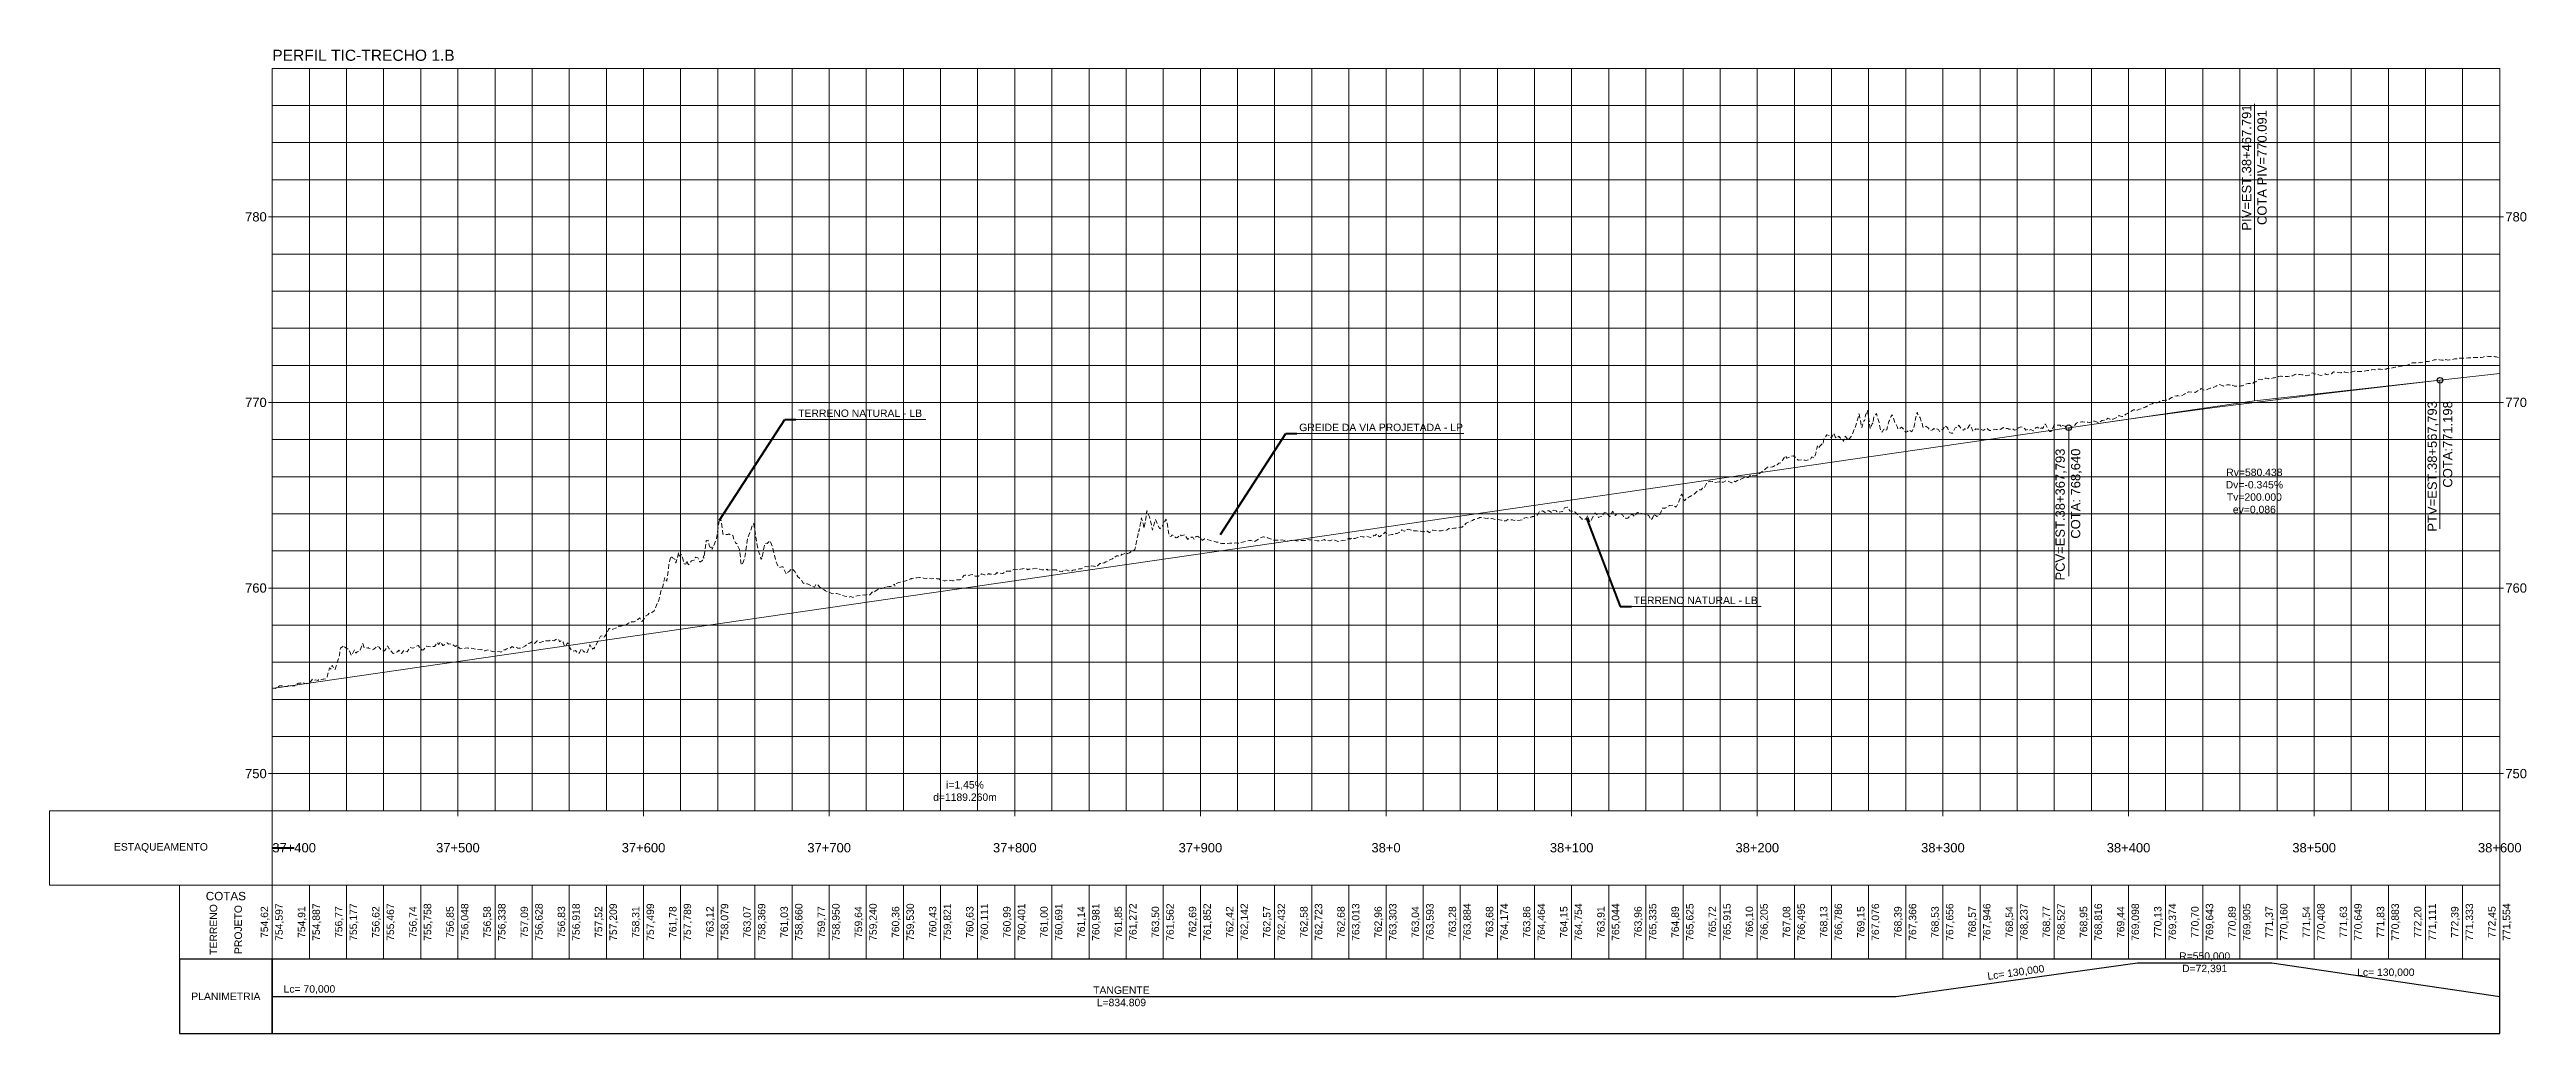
# Model space of a CAD drawing. Header units: metres. Extents: x 303118 to 359298, y 7408194 to 7460879.
# Drawn here: x 349844 to 351179, y 7420047 to 7420577 of the extents above; entities that cross this region are included whole.
import ezdxf

# ---------------------------------------------------------------- set-up
doc = ezdxf.new("R2010")
doc.units = ezdxf.units.M
doc.header["$LTSCALE"] = 10
doc.linetypes.add('HIDDEN', pattern=[0.375, 0.25, -0.125])
for name, color, linetype, lineweight in [('F-VT-CAIXA', 4, 'Continuous', 0), ('F-VT-COTAS', 2, 'Continuous', 0), ('F-VT-ESTACA', 4, 'Continuous', 0), ('F-VT-GREIDE', 6, 'Continuous', 0), ('F-VT-MALHA', 8, 'Continuous', 0), ('F-VT-MALHA-MJR', 8, 'Continuous', 0), ('F-VT-NOTAVEL', 2, 'Continuous', 0), ('F-VT-PLANIMETRIA', 3, 'Continuous', 0), ('F-VT-REGUA', 4, 'Continuous', 0), ('F-VT-TERRENO', 90, 'HIDDEN', 0), ('F-VT-TITULO', 4, 'Continuous', 0), ('U-HZ-EIXO L7-V2', 220, 'L7-V2_LINE', 30)]:
    doc.layers.add(name, color=color, linetype=linetype, lineweight=lineweight)
doc.layers.add('U-VT-PERFIL', color=4, linetype='Continuous')
doc.styles.add('Arial', font='arial.ttf')
doc.styles.add('DIM', font='arial.ttf', dxfattribs={"width": 0.8})
doc.styles.add('R80', font='arial.ttf')
doc.styles.get("Standard").update_dxf_attribs({"font": 'arial.ttf'})
doc.linetypes.add('L7-V2_LINE', pattern='A,3.5,-0.25,["L7-V2",Standard,S=0.175,R=0,X=-0.05,Y=-0.1],-0.75', length=4.5)
doc.dimstyles.new('U-1_2000', dxfattribs={"dimscale": 2, "dimtxt": 1.5, "dimasz": 0.75, "dimexe": 0.75, "dimexo": 0.75, "dimgap": 0.25, "dimtad": 1, "dimzin": 4, "dimtxsty": 'DIM', "dimblk": 'ARCHTICK', "dimcen": 0.7, "dimdle": 0.75, "dimclrd": 256, "dimclre": 256, "dimclrt": 256, "dimaunit": 1, "dimadec": 3, "dimazin": 2, "dimtfac": 1, "dimtofl": 0, "dimtmove": 0, "dimatfit": 3, "dimldrblk": 'CLOSEDBLANK', "dimfxl": 0, "dimtolj": 1, "dimtzin": 0, "dimlwd": -1, "dimlwe": -1, "dimarcsym": 0})

msp = doc.modelspace()

# ---------------------------------------------------------------- texts
at = {"layer": 'F-VT-COTAS', "color": 2, "linetype": 'Continuous', "lineweight": 0, "char_height": 4, "rotation": 90, "style": 'R80'}
for s, insert, attachment_point in [('{\\C1;754,62}', (349962.639, 7420106.777), 8), ('{\\C3;754,597}', (349968.139, 7420106.777), 5), ('{\\C1;754,91}', (349982.639, 7420106.777), 8), ('{\\C3;754,887}', (349988.139, 7420106.777), 5), ('{\\C1;756,77}', (350002.639, 7420106.777), 8), ('{\\C3;755,177}', (350008.139, 7420106.777), 5), ('{\\C1;756,62}', (350022.639, 7420106.777), 8), ('{\\C3;755,467}', (350028.139, 7420106.777), 5), ('{\\C1;756,74}', (350042.639, 7420106.777), 8), ('{\\C3;755,758}', (350048.139, 7420106.777), 5), ('{\\C1;756,85}', (350062.639, 7420106.777), 8), ('{\\C3;756,048}', (350068.139, 7420106.777), 5), ('{\\C1;756,58}', (350082.639, 7420106.777), 8), ('{\\C3;756,338}', (350088.139, 7420106.777), 5), ('{\\C1;757,09}', (350102.639, 7420106.777), 8), ('{\\C3;756,628}', (350108.139, 7420106.777), 5), ('{\\C1;756,83}', (350122.639, 7420106.777), 8), ('{\\C3;756,918}', (350128.139, 7420106.777), 5), ('{\\C1;757,52}', (350142.639, 7420106.777), 8), ('{\\C3;757,209}', (350148.139, 7420106.777), 5), ('{\\C1;758,31}', (350162.639, 7420106.777), 8), ('{\\C3;757,499}', (350168.139, 7420106.777), 5), ('{\\C1;761,78}', (350182.639, 7420106.777), 8), ('{\\C3;757,789}', (350188.139, 7420106.777), 5), ('{\\C1;763,12}', (350202.639, 7420106.777), 8), ('{\\C3;758,079}', (350208.139, 7420106.777), 5), ('{\\C1;763,07}', (350222.639, 7420106.777), 8), ('{\\C3;758,369}', (350228.139, 7420106.777), 5), ('{\\C1;761,03}', (350242.639, 7420106.777), 8), ('{\\C3;758,660}', (350248.139, 7420106.777), 5), ('{\\C1;759,77}', (350262.639, 7420106.777), 8), ('{\\C3;758,950}', (350268.139, 7420106.777), 5), ('{\\C1;759,64}', (350282.639, 7420106.777), 8), ('{\\C3;759,240}', (350288.139, 7420106.777), 5), ('{\\C1;760,36}', (350302.639, 7420106.777), 8), ('{\\C3;759,530}', (350308.139, 7420106.777), 5), ('{\\C1;760,43}', (350322.639, 7420106.777), 8), ('{\\C3;759,821}', (350328.139, 7420106.777), 5), ('{\\C1;760,63}', (350342.639, 7420106.777), 8), ('{\\C3;760,111}', (350348.139, 7420106.777), 5), ('{\\C1;760,99}', (350362.639, 7420106.777), 8), ('{\\C3;760,401}', (350368.139, 7420106.777), 5), ('{\\C1;761,00}', (350382.639, 7420106.777), 8), ('{\\C3;760,691}', (350388.139, 7420106.777), 5), ('{\\C1;761,14}', (350402.639, 7420106.777), 8), ('{\\C3;760,981}', (350408.139, 7420106.777), 5), ('{\\C1;761,85}', (350422.639, 7420106.777), 8), ('{\\C3;761,272}', (350428.139, 7420106.777), 5), ('{\\C1;763,50}', (350442.639, 7420106.777), 8), ('{\\C3;761,562}', (350448.139, 7420106.777), 5), ('{\\C1;762,69}', (350462.639, 7420106.777), 8), ('{\\C3;761,852}', (350468.139, 7420106.777), 5), ('{\\C1;762,42}', (350482.639, 7420106.777), 8), ('{\\C3;762,142}', (350488.139, 7420106.777), 5), ('{\\C1;762,57}', (350502.639, 7420106.777), 8), ('{\\C3;762,432}', (350508.139, 7420106.777), 5), ('{\\C1;762,58}', (350522.639, 7420106.777), 8), ('{\\C3;762,723}', (350528.139, 7420106.777), 5), ('{\\C1;762,68}', (350542.639, 7420106.777), 8), ('{\\C3;763,013}', (350548.139, 7420106.777), 5), ('{\\C1;762,96}', (350562.639, 7420106.777), 8), ('{\\C3;763,303}', (350568.139, 7420106.777), 5), ('{\\C1;763,04}', (350582.639, 7420106.777), 8), ('{\\C3;763,593}', (350588.139, 7420106.777), 5), ('{\\C1;763,28}', (350602.639, 7420106.777), 8), ('{\\C3;763,884}', (350608.139, 7420106.777), 5), ('{\\C1;763,68}', (350622.639, 7420106.777), 8), ('{\\C3;764,174}', (350628.139, 7420106.777), 5), ('{\\C1;763,86}', (350642.639, 7420106.777), 8), ('{\\C3;764,464}', (350648.139, 7420106.777), 5), ('{\\C1;764,15}', (350662.639, 7420106.777), 8), ('{\\C3;764,754}', (350668.139, 7420106.777), 5), ('{\\C1;763,91}', (350682.639, 7420106.777), 8), ('{\\C3;765,044}', (350688.139, 7420106.777), 5), ('{\\C1;763,96}', (350702.639, 7420106.777), 8), ('{\\C3;765,335}', (350708.139, 7420106.777), 5), ('{\\C1;764,89}', (350722.639, 7420106.777), 8), ('{\\C3;765,625}', (350728.139, 7420106.777), 5), ('{\\C1;765,72}', (350742.639, 7420106.777), 8), ('{\\C3;765,915}', (350748.139, 7420106.777), 5), ('{\\C1;766,10}', (350762.639, 7420106.777), 8), ('{\\C3;766,205}', (350768.139, 7420106.777), 5), ('{\\C1;767,08}', (350782.639, 7420106.777), 8), ('{\\C3;766,495}', (350788.139, 7420106.777), 5), ('{\\C1;768,13}', (350802.639, 7420106.777), 8), ('{\\C3;766,786}', (350808.139, 7420106.777), 5), ('{\\C1;769,15}', (350822.639, 7420106.777), 8), ('{\\C3;767,076}', (350828.139, 7420106.777), 5), ('{\\C1;768,39}', (350842.639, 7420106.777), 8), ('{\\C3;767,366}', (350848.139, 7420106.777), 5), ('{\\C1;768,53}', (350862.639, 7420106.777), 8), ('{\\C3;767,656}', (350868.139, 7420106.777), 5), ('{\\C1;768,57}', (350882.639, 7420106.777), 8), ('{\\C3;767,946}', (350888.139, 7420106.777), 5), ('{\\C1;768,54}', (350902.639, 7420106.777), 8), ('{\\C3;768,237}', (350908.139, 7420106.777), 5), ('{\\C1;768,77}', (350922.639, 7420106.777), 8), ('{\\C3;768,527}', (350928.139, 7420106.777), 5), ('{\\C1;768,95}', (350942.639, 7420106.777), 8), ('{\\C3;768,816}', (350948.139, 7420106.777), 5), ('{\\C1;769,44}', (350962.639, 7420106.777), 8), ('{\\C3;769,098}', (350968.139, 7420106.777), 5), ('{\\C1;770,13}', (350982.639, 7420106.777), 8), ('{\\C3;769,374}', (350988.139, 7420106.777), 5), ('{\\C1;770,70}', (351002.639, 7420106.777), 8), ('{\\C3;769,643}', (351008.139, 7420106.777), 5), ('{\\C1;770,89}', (351022.639, 7420106.777), 8), ('{\\C3;769,905}', (351028.139, 7420106.777), 5), ('{\\C1;771,37}', (351042.639, 7420106.777), 8), ('{\\C3;770,160}', (351048.139, 7420106.777), 5), ('{\\C1;771,54}', (351062.639, 7420106.777), 8), ('{\\C3;770,408}', (351068.139, 7420106.777), 5), ('{\\C1;771,63}', (351082.639, 7420106.777), 8), ('{\\C3;770,649}', (351088.139, 7420106.777), 5), ('{\\C1;771,83}', (351102.639, 7420106.777), 8), ('{\\C3;770,883}', (351108.139, 7420106.777), 5), ('{\\C1;772,20}', (351122.639, 7420106.777), 8), ('{\\C3;771,111}', (351128.139, 7420106.777), 5), ('{\\C1;772,39}', (351142.639, 7420106.777), 8), ('{\\C3;771,333}', (351148.139, 7420106.777), 5), ('{\\C1;772,45}', (351162.639, 7420106.777), 8), ('{\\C3;771,554}', (351168.139, 7420106.777), 5)]:
    msp.add_mtext(s, dxfattribs=dict(at, insert=insert, attachment_point=attachment_point))
at = {"layer": 'F-VT-ESTACA', "color": 4, "linetype": 'Continuous', "lineweight": 0, "char_height": 5, "attachment_point": 8, "style": 'R80'}
for s, insert in [('37+400', (349975.908, 7420144.277)), ('37+500', (350064.139, 7420144.277)), ('37+600', (350164.139, 7420144.277)), ('37+700', (350264.139, 7420144.277)), ('37+800', (350364.139, 7420144.277)), ('37+900', (350464.139, 7420144.277)), ('38+0', (350564.139, 7420144.277)), ('38+100', (350664.139, 7420144.277)), ('38+200', (350764.139, 7420144.277)), ('38+300', (350864.139, 7420144.277)), ('38+400', (350964.139, 7420144.277)), ('38+500', (351064.139, 7420144.277)), ('38+600', (351164.139, 7420144.277))]:
    msp.add_mtext(s, dxfattribs=dict(at, insert=insert))
at = {"layer": 'F-VT-NOTAVEL', "color": 2, "linetype": 'Continuous', "lineweight": 0, "char_height": 5, "rotation": 90, "style": 'Arial'}
for s, insert, attachment_point in [('PIV=EST.38+467.791\\PCOTA PIV=770.091', (351031.931, 7420513.348), 5), ('PTV=EST.38+567,793\\PCOTA:771.198', (351131.933, 7420387.482), 6), ('PCV=EST.38+367,793\\PCOTA: 768,640', (350931.933, 7420361.907), 6)]:
    msp.add_mtext(s, dxfattribs=dict(at, insert=insert, attachment_point=attachment_point))
at = {"layer": 'F-VT-NOTAVEL', "color": 2, "linetype": 'Continuous', "lineweight": 0, "char_height": 4, "style": 'Arial'}
for s, insert, attachment_point in [('TERRENO NATURAL - LB', (350247.458, 7420378.93), 7), ('GREIDE DA VIA PROJETADA - LP', (350517.381, 7420371.291), 7), ('Rv=580.438\\PDv=-0.345%\\PTv=200.000\\Pev=0,086', (351031.933, 7420338.752), 5), ('TERRENO NATURAL - LB', (350697.583, 7420278.11), 7), ('i=1,45%\\Pd=1189.260m', (350337.303, 7420172.047), 8)]:
    msp.add_mtext(s, dxfattribs=dict(at, insert=insert, attachment_point=attachment_point))
at = {"layer": 'F-VT-PLANIMETRIA', "color": 2, "linetype": 'Continuous', "lineweight": 0, "char_height": 4, "style": 'R80'}
for s, insert, attachment_point in [('R=550,000\\PD=72,391', (351005.179, 7420084.777), 5), ('Lc= 130,000', (351102.757, 7420077.027), 8), ('Lc= 70,000', (349984.157, 7420068.027), 8), ('TANGENTE\\PL=834.809', (350421.579, 7420066.777), 5)]:
    msp.add_mtext(s, dxfattribs=dict(at, insert=insert, attachment_point=attachment_point))
at = {"layer": 'F-VT-PLANIMETRIA', "color": 2, "linetype": 'Continuous', "lineweight": 0, "insert": (350903.812, 7420077.015), "char_height": 4, "attachment_point": 8, "rotation": 7.883139, "style": 'R80'}
msp.add_mtext('Lc= 130,000', dxfattribs=at)
at = {"layer": 'F-VT-REGUA', "color": 4, "linetype": 'Continuous', "lineweight": 0, "char_height": 5, "style": 'Arial'}
for s, insert, attachment_point in [('780', (349961.139, 7420486.777), 6), ('{\\C256;780}', (351167.139, 7420486.777), 4), ('770', (349961.139, 7420386.777), 6), ('{\\C256;770}', (351167.139, 7420386.777), 4), ('760', (349961.139, 7420286.777), 6), ('{\\C256;760}', (351167.139, 7420286.777), 4), ('750', (349961.139, 7420186.777), 6), ('{\\C256;750}', (351167.139, 7420186.777), 4)]:
    msp.add_mtext(s, dxfattribs=dict(at, insert=insert, attachment_point=attachment_point))
at = {"layer": 'F-VT-TITULO', "color": 4, "linetype": 'Continuous', "lineweight": 0, "insert": (349964.139, 7420570.777), "char_height": 6, "attachment_point": 7, "style": 'Arial'}
msp.add_mtext('PERFIL TIC-TRECHO 1.B', dxfattribs=at)
at = {"layer": 'U-VT-PERFIL', "color": 4, "linetype": 'Continuous', "lineweight": -3, "attachment_point": 5, "style": 'Arial'}
for s, insert, char_height in [('{\\C4;ESTAQUEAMENTO}', (349904.139, 7420146.777), 4), ('{\\C4;COTAS}', (349939.139, 7420120.777), 4.5), ('{\\fArial|b0|i0|c0|p34;\\C4;PLANIMETRIA}', (349939.139, 7420066.777), 4)]:
    msp.add_mtext(s, dxfattribs=dict(at, insert=insert, char_height=char_height))
at = {"layer": 'U-VT-PERFIL', "color": 4, "linetype": 'Continuous', "lineweight": -3, "insert": (349939.139, 7420102.777), "char_height": 4, "attachment_point": 5, "rotation": 90, "style": 'Arial'}
msp.add_mtext('{\\C1;TERRENO\\C3;\\P\\PPROJETO}', dxfattribs=at)

# ---------------------------------------------------------------- blocks, each defined once
blk = doc.blocks.new('AeccTickCircle')
blk.add_circle((0, 0), 0.305)

# ---------------------------------------------------------------- linework, layer by layer
at = {"layer": 'F-VT-CAIXA', "color": 4, "linetype": 'Continuous', "lineweight": 0}
for p, q in [((349964.139, 7420166.777), (349964.139, 7420566.777)), ((349964.139, 7420566.777), (351164.139, 7420566.777)), ((351164.139, 7420166.777), (351164.139, 7420566.777)), ((349962.139, 7420486.777), (349964.139, 7420486.777)), ((351164.139, 7420486.777), (351166.139, 7420486.777)), ((349962.139, 7420386.777), (349964.139, 7420386.777)), ((351164.139, 7420386.777), (351166.139, 7420386.777)), ((349962.139, 7420286.777), (349964.139, 7420286.777)), ((351164.139, 7420286.777), (351166.139, 7420286.777)), ((349962.139, 7420186.777), (349964.139, 7420186.777)), ((351164.139, 7420186.777), (351166.139, 7420186.777))]:
    msp.add_line(p, q, dxfattribs=at)
for points in [[(349964.139, 7420126.777), (349964.139, 7420166.777), (349844.139, 7420166.777), (349844.139, 7420126.777)], [(349964.139, 7420126.777), (351164.139, 7420126.777), (351164.139, 7420166.777), (349964.139, 7420166.777)], [(349964.139, 7420086.777), (349964.139, 7420126.777), (349914.139, 7420126.777), (349914.139, 7420086.777)], [(349964.139, 7420086.777), (351164.139, 7420086.777), (351164.139, 7420126.777), (349964.139, 7420126.777)]]:
    msp.add_3dface(points, dxfattribs=at)
at = {"layer": 'F-VT-CAIXA', "color": 4, "linetype": 'Continuous', "lineweight": -3}
for points in [[(349964.139, 7420046.777), (349964.139, 7420086.777), (349914.139, 7420086.777), (349914.139, 7420046.777)], [(349964.139, 7420046.777), (351164.139, 7420046.777), (351164.139, 7420086.777), (349964.139, 7420086.777)]]:
    msp.add_3dface(points, dxfattribs=at)
at = {"layer": 'F-VT-COTAS', "color": 2, "linetype": 'Continuous', "lineweight": 0}
for p, q in [((349964.139, 7420086.777), (349964.139, 7420126.777)), ((349984.139, 7420086.777), (349984.139, 7420126.777)), ((350004.139, 7420086.777), (350004.139, 7420126.777)), ((350024.139, 7420086.777), (350024.139, 7420126.777)), ((350044.139, 7420086.777), (350044.139, 7420126.777)), ((350064.139, 7420086.777), (350064.139, 7420126.777)), ((350084.139, 7420086.777), (350084.139, 7420126.777)), ((350104.139, 7420086.777), (350104.139, 7420126.777)), ((350124.139, 7420086.777), (350124.139, 7420126.777)), ((350144.139, 7420086.777), (350144.139, 7420126.777)), ((350164.139, 7420086.777), (350164.139, 7420126.777)), ((350184.139, 7420086.777), (350184.139, 7420126.777)), ((350204.139, 7420086.777), (350204.139, 7420126.777)), ((350224.139, 7420086.777), (350224.139, 7420126.777)), ((350244.139, 7420086.777), (350244.139, 7420126.777)), ((350264.139, 7420086.777), (350264.139, 7420126.777)), ((350284.139, 7420086.777), (350284.139, 7420126.777)), ((350304.139, 7420086.777), (350304.139, 7420126.777)), ((350324.139, 7420086.777), (350324.139, 7420126.777)), ((350344.139, 7420086.777), (350344.139, 7420126.777)), ((350364.139, 7420086.777), (350364.139, 7420126.777)), ((350384.139, 7420086.777), (350384.139, 7420126.777)), ((350404.139, 7420086.777), (350404.139, 7420126.777)), ((350424.139, 7420086.777), (350424.139, 7420126.777)), ((350444.139, 7420086.777), (350444.139, 7420126.777)), ((350464.139, 7420086.777), (350464.139, 7420126.777)), ((350484.139, 7420086.777), (350484.139, 7420126.777)), ((350504.139, 7420086.777), (350504.139, 7420126.777)), ((350524.139, 7420086.777), (350524.139, 7420126.777)), ((350544.139, 7420086.777), (350544.139, 7420126.777)), ((350564.139, 7420086.777), (350564.139, 7420126.777)), ((350584.139, 7420086.777), (350584.139, 7420126.777)), ((350604.139, 7420086.777), (350604.139, 7420126.777)), ((350624.139, 7420086.777), (350624.139, 7420126.777)), ((350644.139, 7420086.777), (350644.139, 7420126.777)), ((350664.139, 7420086.777), (350664.139, 7420126.777)), ((350684.139, 7420086.777), (350684.139, 7420126.777)), ((350704.139, 7420086.777), (350704.139, 7420126.777)), ((350724.139, 7420086.777), (350724.139, 7420126.777)), ((350744.139, 7420086.777), (350744.139, 7420126.777)), ((350764.139, 7420086.777), (350764.139, 7420126.777)), ((350784.139, 7420086.777), (350784.139, 7420126.777)), ((350804.139, 7420086.777), (350804.139, 7420126.777)), ((350824.139, 7420086.777), (350824.139, 7420126.777)), ((350844.139, 7420086.777), (350844.139, 7420126.777)), ((350864.139, 7420086.777), (350864.139, 7420126.777)), ((350884.139, 7420086.777), (350884.139, 7420126.777)), ((350904.139, 7420086.777), (350904.139, 7420126.777)), ((350924.139, 7420086.777), (350924.139, 7420126.777)), ((350944.139, 7420086.777), (350944.139, 7420126.777)), ((350964.139, 7420086.777), (350964.139, 7420126.777)), ((350984.139, 7420086.777), (350984.139, 7420126.777)), ((351004.139, 7420086.777), (351004.139, 7420126.777)), ((351024.139, 7420086.777), (351024.139, 7420126.777)), ((351044.139, 7420086.777), (351044.139, 7420126.777)), ((351064.139, 7420086.777), (351064.139, 7420126.777)), ((351084.139, 7420086.777), (351084.139, 7420126.777)), ((351104.139, 7420086.777), (351104.139, 7420126.777)), ((351124.139, 7420086.777), (351124.139, 7420126.777)), ((351144.139, 7420086.777), (351144.139, 7420126.777)), ((351164.139, 7420086.777), (351164.139, 7420126.777))]:
    msp.add_line(p, q, dxfattribs=at)
at = {"layer": 'F-VT-ESTACA', "color": 2, "linetype": 'Continuous', "lineweight": 0}
for p, q in [((349964.139, 7420166.777), (349964.139, 7420163.777)), ((350064.139, 7420166.777), (350064.139, 7420163.777)), ((350164.139, 7420166.777), (350164.139, 7420163.777)), ((350264.139, 7420166.777), (350264.139, 7420163.777)), ((350364.139, 7420166.777), (350364.139, 7420163.777)), ((350464.139, 7420166.777), (350464.139, 7420163.777)), ((350564.139, 7420166.777), (350564.139, 7420163.777)), ((350664.139, 7420166.777), (350664.139, 7420163.777)), ((350764.139, 7420166.777), (350764.139, 7420163.777)), ((350864.139, 7420166.777), (350864.139, 7420163.777)), ((350964.139, 7420166.777), (350964.139, 7420163.777)), ((351064.139, 7420166.777), (351064.139, 7420163.777)), ((351164.139, 7420166.777), (351164.139, 7420163.777))]:
    msp.add_line(p, q, dxfattribs=at)
at = {"layer": 'F-VT-GREIDE', "color": 6, "linetype": 'Continuous', "lineweight": 0}
for p, q in [((351071.932, 7420391.803), (351091.932, 7420394.189)), ((351091.932, 7420394.189), (351111.932, 7420396.505)), ((351111.932, 7420396.505), (351131.933, 7420398.752)), ((351131.933, 7420398.752), (351164.139, 7420402.316)), ((350971.932, 7420378.843), (350991.932, 7420381.573)), ((350991.932, 7420381.573), (351011.932, 7420384.234)), ((351011.932, 7420384.234), (351031.932, 7420386.826)), ((351031.932, 7420386.826), (351051.932, 7420389.349)), ((351051.932, 7420389.349), (351071.932, 7420391.803)), ((349964.139, 7420232.744), (350931.933, 7420373.177)), ((350931.933, 7420373.177), (350951.932, 7420376.045)), ((350951.932, 7420376.045), (350971.932, 7420378.843))]:
    msp.add_line(p, q, dxfattribs=at)
at = {"layer": 'F-VT-MALHA', "color": 8, "linetype": 'Continuous', "lineweight": 0}
for p, q in [((349964.139, 7420546.777), (351164.139, 7420546.777)), ((349964.139, 7420526.777), (351164.139, 7420526.777)), ((349964.139, 7420506.777), (351164.139, 7420506.777)), ((349964.139, 7420466.777), (351164.139, 7420466.777)), ((349964.139, 7420446.777), (351164.139, 7420446.777)), ((349964.139, 7420426.777), (351164.139, 7420426.777)), ((349964.139, 7420406.777), (351164.139, 7420406.777)), ((349964.139, 7420366.777), (351164.139, 7420366.777)), ((349964.139, 7420346.777), (351164.139, 7420346.777)), ((349964.139, 7420326.777), (351164.139, 7420326.777)), ((349964.139, 7420306.777), (351164.139, 7420306.777)), ((349964.139, 7420266.777), (351164.139, 7420266.777)), ((349964.139, 7420246.777), (351164.139, 7420246.777)), ((349964.139, 7420226.777), (351164.139, 7420226.777)), ((349964.139, 7420206.777), (351164.139, 7420206.777))]:
    msp.add_line(p, q, dxfattribs=at)
at = {"layer": 'F-VT-MALHA-MJR', "color": 8, "linetype": 'Continuous', "lineweight": 0}
for p, q in [((349964.139, 7420166.777), (349964.139, 7420566.777)), ((349984.139, 7420166.777), (349984.139, 7420566.777)), ((350004.139, 7420166.777), (350004.139, 7420566.777)), ((350024.139, 7420166.777), (350024.139, 7420566.777)), ((350044.139, 7420166.777), (350044.139, 7420566.777)), ((350064.139, 7420166.777), (350064.139, 7420566.777)), ((350084.139, 7420166.777), (350084.139, 7420566.777)), ((350104.139, 7420166.777), (350104.139, 7420566.777)), ((350124.139, 7420166.777), (350124.139, 7420566.777)), ((350144.139, 7420166.777), (350144.139, 7420566.777)), ((350164.139, 7420166.777), (350164.139, 7420566.777)), ((350184.139, 7420166.777), (350184.139, 7420566.777)), ((350204.139, 7420166.777), (350204.139, 7420566.777)), ((350224.139, 7420166.777), (350224.139, 7420566.777)), ((350244.139, 7420166.777), (350244.139, 7420566.777)), ((350264.139, 7420166.777), (350264.139, 7420566.777)), ((350284.139, 7420166.777), (350284.139, 7420566.777)), ((350304.139, 7420166.777), (350304.139, 7420566.777)), ((350324.139, 7420166.777), (350324.139, 7420566.777)), ((350344.139, 7420166.777), (350344.139, 7420566.777)), ((350364.139, 7420166.777), (350364.139, 7420566.777)), ((350384.139, 7420166.777), (350384.139, 7420566.777)), ((350404.139, 7420166.777), (350404.139, 7420566.777)), ((350424.139, 7420166.777), (350424.139, 7420566.777)), ((350444.139, 7420166.777), (350444.139, 7420566.777)), ((350464.139, 7420166.777), (350464.139, 7420566.777)), ((350484.139, 7420166.777), (350484.139, 7420566.777)), ((350504.139, 7420166.777), (350504.139, 7420566.777)), ((350524.139, 7420166.777), (350524.139, 7420566.777)), ((350544.139, 7420166.777), (350544.139, 7420566.777)), ((350564.139, 7420166.777), (350564.139, 7420566.777)), ((350584.139, 7420166.777), (350584.139, 7420566.777)), ((350604.139, 7420166.777), (350604.139, 7420566.777)), ((350624.139, 7420166.777), (350624.139, 7420566.777)), ((350644.139, 7420166.777), (350644.139, 7420566.777)), ((350664.139, 7420166.777), (350664.139, 7420566.777)), ((350684.139, 7420166.777), (350684.139, 7420566.777)), ((350704.139, 7420166.777), (350704.139, 7420566.777)), ((350724.139, 7420166.777), (350724.139, 7420566.777)), ((350744.139, 7420166.777), (350744.139, 7420566.777)), ((350764.139, 7420166.777), (350764.139, 7420566.777)), ((350784.139, 7420166.777), (350784.139, 7420566.777)), ((350804.139, 7420166.777), (350804.139, 7420566.777)), ((350824.139, 7420166.777), (350824.139, 7420566.777)), ((350844.139, 7420166.777), (350844.139, 7420566.777)), ((350864.139, 7420166.777), (350864.139, 7420566.777)), ((350884.139, 7420166.777), (350884.139, 7420566.777)), ((350904.139, 7420166.777), (350904.139, 7420566.777)), ((350924.139, 7420166.777), (350924.139, 7420566.777)), ((350944.139, 7420166.777), (350944.139, 7420566.777)), ((350964.139, 7420166.777), (350964.139, 7420566.777)), ((350984.139, 7420166.777), (350984.139, 7420566.777)), ((351004.139, 7420166.777), (351004.139, 7420566.777)), ((351024.139, 7420166.777), (351024.139, 7420566.777)), ((351044.139, 7420166.777), (351044.139, 7420566.777)), ((351064.139, 7420166.777), (351064.139, 7420566.777)), ((351084.139, 7420166.777), (351084.139, 7420566.777)), ((351104.139, 7420166.777), (351104.139, 7420566.777)), ((351124.139, 7420166.777), (351124.139, 7420566.777)), ((351144.139, 7420166.777), (351144.139, 7420566.777)), ((351164.139, 7420166.777), (351164.139, 7420566.777)), ((349964.139, 7420486.777), (351164.139, 7420486.777)), ((349964.139, 7420386.777), (351164.139, 7420386.777)), ((349964.139, 7420286.777), (351164.139, 7420286.777)), ((349964.139, 7420186.777), (351164.139, 7420186.777)), ((349964.139, 7420166.777), (351164.139, 7420166.777))]:
    msp.add_line(p, q, dxfattribs=at)
at = {"layer": 'F-VT-NOTAVEL', "color": 2, "linetype": 'Continuous', "lineweight": 0}
for p, q in [((351031.931, 7420387.687), (351031.931, 7420547.687)), ((351131.933, 7420398.752), (351131.933, 7420318.752)), ((350246.188, 7420377.66), (350316.188, 7420377.66)), ((350516.111, 7420370.021), (350606.111, 7420370.021)), ((350931.933, 7420373.177), (350931.933, 7420293.177)), ((350696.313, 7420276.84), (350766.313, 7420276.84))]:
    msp.add_line(p, q, dxfattribs=at)
at = {"layer": 'F-VT-NOTAVEL', "color": 8, "linetype": 'Continuous', "lineweight": 0}
for p, q in [((351031.931, 7420387.687), (351131.933, 7420398.752)), ((350931.933, 7420373.177), (351031.931, 7420387.687))]:
    msp.add_line(p, q, dxfattribs=at)
at = {"layer": 'F-VT-PLANIMETRIA', "color": 3, "linetype": 'Continuous', "lineweight": -3}
for p, q in [((350838.984, 7420066.777), (350968.984, 7420084.777)), ((350968.984, 7420084.777), (351041.375, 7420084.777)), ((351041.375, 7420084.777), (351164.139, 7420066.777)), ((349964.139, 7420066.777), (350838.984, 7420066.777))]:
    msp.add_line(p, q, dxfattribs=at)
at = {"layer": 'F-VT-TERRENO', "color": 90, "linetype": 'HIDDEN', "lineweight": 0, "flags": 128}
msp.add_lwpolyline([(349964.139, 7420232.964), (349964.639, 7420232.751), (349964.768, 7420232.749), (349965.776, 7420232.728), (349966.507, 7420233.334), (349966.861, 7420233.131), (349967.026, 7420233.281), (349968.008, 7420234.174), (349969.083, 7420234.006), (349969.284, 7420234.082), (349969.509, 7420234.169), (349970.385, 7420233.626), (349971.305, 7420233.759), (349971.542, 7420233.741), (349972.182, 7420233.692), (349973.532, 7420234.613), (349973.8, 7420234.399), (349973.999, 7420234.24), (349974.964, 7420233.92), (349975.756, 7420234.121), (349976.058, 7420234.145), (349976.503, 7420234.181), (349977.978, 7420235.418), (349978.316, 7420235.443), (349979.519, 7420235.532), (349979.977, 7420235.949), (349980.202, 7420235.807), (349980.574, 7420235.69), (349982.431, 7420235.105), (349982.832, 7420235.338), (349982.973, 7420235.42), (349984.073, 7420235.84), (349984.467, 7420236.251), (349984.661, 7420236.233), (349985.09, 7420236.77), (349985.961, 7420237.86), (349986.892, 7420237.155), (349987.348, 7420237.364), (349987.456, 7420237.413), (349988.609, 7420237.016), (349989.121, 7420237.312), (349989.606, 7420237.201), (349989.614, 7420237.199), (349991.347, 7420237.632), (349991.864, 7420237.738), (349993.123, 7420237.995), (349993.425, 7420238.278), (349993.575, 7420238.378), (349994.122, 7420240.555), (349994.922, 7420243.737), (349995.808, 7420243.12), (349996.381, 7420245.074), (349996.418, 7420245.201), (349997.646, 7420242.888), (349998.041, 7420243.11), (349998.43, 7420244.236), (349998.639, 7420244.941), (350000.274, 7420250.481), (350000.896, 7420254.431), (350000.897, 7420254.431), (350002.161, 7420255.364), (350002.393, 7420255.896), (350002.507, 7420255.73), (350002.845, 7420255.154), (350003.155, 7420254.982), (350004.735, 7420254.105), (350005.374, 7420253.831), (350005.413, 7420253.735), (350006.676, 7420250.573), (350006.869, 7420250.745), (350006.964, 7420250.619), (350007.671, 7420252.049), (350008.361, 7420253.446), (350009.198, 7420251.661), (350009.853, 7420252.492), (350011.17, 7420252.751), (350011.432, 7420253.193), (350012.842, 7420256.925), (350013.666, 7420254.593), (350015.685, 7420254.406), (350015.899, 7420254.737), (350016.111, 7420254.408), (350018.128, 7420253.462), (350018.809, 7420253.805), (350020.197, 7420255.063), (350020.304, 7420255.441), (350020.357, 7420255.354), (350021.796, 7420254.983), (350022.591, 7420253.66), (350023.288, 7420253.029), (350024.69, 7420252.983), (350024.824, 7420253.065), (350026.277, 7420255.668), (350027.058, 7420254.041), (350029.204, 7420251.432), (350029.292, 7420251.491), (350029.378, 7420251.442), (350031.52, 7420252.485), (350032.244, 7420253.242), (350033.718, 7420251.43), (350033.739, 7420251.462), (350033.749, 7420251.456), (350035.231, 7420253.252), (350035.983, 7420252.652), (350036.723, 7420252.425), (350038.21, 7420254.762), (350038.217, 7420254.77), (350039.711, 7420254.427), (350040.45, 7420254.505), (350042.645, 7420255.891), (350042.684, 7420255.926), (350042.724, 7420255.877), (350044.913, 7420253.295), (350045.679, 7420253.5), (350047.141, 7420255.555), (350047.238, 7420255.547), (350049.375, 7420255.079), (350051.489, 7420255.374), (350051.609, 7420255.361), (350051.649, 7420255.485), (350051.731, 7420255.529), (350053.146, 7420257.445), (350053.843, 7420256.387), (350054.64, 7420257.733), (350056.077, 7420255.825), (350056.132, 7420255.848), (350056.244, 7420255.827), (350058.305, 7420257.201), (350059.114, 7420256.595), (350060.534, 7420256.767), (350060.758, 7420256.528), (350062.767, 7420255.283), (350063.592, 7420255.805), (350065.001, 7420254.47), (350065.091, 7420254.308), (350065.272, 7420254.062), (350066.583, 7420254.239), (350067.235, 7420253.934), (350068.075, 7420254.444), (350069.469, 7420254.541), (350069.567, 7420254.474), (350069.767, 7420254.404), (350071.062, 7420254.235), (350071.698, 7420254.449), (350073.58, 7420253.817), (350073.926, 7420253.982), (350074.278, 7420253.646), (350076.159, 7420253.561), (350077.029, 7420253.638), (350078.393, 7420252.939), (350078.792, 7420252.913), (350080.018, 7420253.514), (350080.627, 7420253.241), (350081.509, 7420253.043), (350082.861, 7420252.558), (350083.002, 7420252.514), (350083.288, 7420252.501), (350085.09, 7420252.614), (350086.847, 7420252.335), (350087.319, 7420252.292), (350087.798, 7420252.442), (350088.969, 7420253.46), (350089.552, 7420253.419), (350090.464, 7420254.087), (350091.785, 7420254.26), (350091.96, 7420254.338), (350092.312, 7420254.377), (350093.452, 7420255.24), (350094.019, 7420254.833), (350094.944, 7420255.122), (350096.253, 7420254.565), (350096.437, 7420254.298), (350096.809, 7420254.328), (350098.483, 7420254.426), (350100.114, 7420255.408), (350100.711, 7420255.915), (350101.317, 7420256.268), (350102.404, 7420257.019), (350102.944, 7420257.031), (350103.899, 7420257.776), (350105.177, 7420257.152), (350105.395, 7420256.987), (350105.832, 7420257.299), (350106.887, 7420258.43), (350107.411, 7420257.514), (350108.379, 7420257.343), (350109.645, 7420258.053), (350109.871, 7420257.896), (350110.33, 7420258.008), (350111.875, 7420258.384), (350113.382, 7420258.415), (350114.104, 7420258.757), (350114.837, 7420258.511), (350115.838, 7420258.377), (350116.336, 7420258.677), (350117.333, 7420259.411), (350118.57, 7420258.834), (350118.829, 7420257.736), (350119.351, 7420258.222), (350120.321, 7420258.37), (350120.804, 7420257.668), (350121.813, 7420255.023), (350123.038, 7420256.986), (350123.306, 7420257.28), (350123.851, 7420255.472), (350125.268, 7420253.387), (350126.649, 7420252.808), (350127.496, 7420253.162), (350128.366, 7420252.031), (350129.279, 7420251.574), (350129.728, 7420252.01), (350130.772, 7420254.076), (350131.962, 7420252.203), (350132.264, 7420252.674), (350132.871, 7420251.708), (350133.756, 7420252.133), (350134.196, 7420252.875), (350135.251, 7420256.28), (350136.43, 7420253.784), (350136.747, 7420254.393), (350137.385, 7420254.078), (350139.916, 7420258.517), (350140.889, 7420260.861), (350141.887, 7420261.054), (350142.713, 7420260.234), (350143.12, 7420260.509), (350144.207, 7420262.083), (350145.354, 7420264.515), (350145.698, 7420264.998), (350146.391, 7420264.995), (350147.19, 7420264.476), (350147.588, 7420264.643), (350149.822, 7420265.474), (350150.182, 7420265.852), (350150.905, 7420266.174), (350152.053, 7420266.252), (350153.183, 7420266.581), (350154.281, 7420266.703), (350155.408, 7420267.383), (350156.148, 7420267.991), (350156.512, 7420267.755), (350157.641, 7420268.64), (350158.746, 7420268.544), (350159.133, 7420268.597), (350159.911, 7420268.963), (350160.625, 7420269.666), (350160.98, 7420269.753), (350162.121, 7420270.698), (350163.214, 7420268.829), (350163.616, 7420269.092), (350164.425, 7420270.271), (350165.445, 7420271.855), (350166.45, 7420272.332), (350167.674, 7420273.633), (350168.929, 7420273.742), (350169.583, 7420274.373), (350169.905, 7420274.361), (350171.076, 7420277.615), (350172.138, 7420279.641), (350172.568, 7420280.844), (350173.431, 7420284.997), (350174.372, 7420287.014), (350175.555, 7420292.547), (350176.606, 7420290.512), (350177.945, 7420300.255), (350178.838, 7420303.939), (350179.717, 7420303.107), (350181.066, 7420302.38), (350181.522, 7420300.272), (350182.45, 7420302.935), (350183.017, 7420305.938), (350183.297, 7420303.965), (350184.51, 7420304.803), (350185.531, 7420302.02), (350186.004, 7420299.797), (350186.965, 7420299.585), (350187.501, 7420301.628), (350187.764, 7420300.113), (350188.548, 7420299.352), (350189.998, 7420301.401), (350191.465, 7420301.831), (350192.23, 7420303.454), (350193.47, 7420302.999), (350194.459, 7420300.784), (350195.978, 7420301.693), (350196.453, 7420304.102), (350196.689, 7420302.737), (350197.945, 7420312.452), (350198.923, 7420312.611), (350199.439, 7420309.626), (350200.486, 7420308.183), (350200.935, 7420308.921), (350201.157, 7420307.554), (350201.814, 7420309.271), (350203.391, 7420313.286), (350204.984, 7420323.336), (350205.623, 7420324.811), (350206.905, 7420315.839), (350207.851, 7420315.738), (350209.498, 7420315.558), (350210.081, 7420315.911), (350210.658, 7420315.614), (350212.315, 7420315.17), (350212.875, 7420312.951), (350214.007, 7420310.623), (350214.37, 7420311.024), (350214.549, 7420310.015), (350215.863, 7420307.565), (350216.783, 7420299.311), (350217.355, 7420299.634), (350218.504, 7420302.364), (350219.016, 7420305.356), (350220.34, 7420314.129), (350221.244, 7420316.246), (350223.018, 7420321.154), (350223.483, 7420321.581), (350223.941, 7420318.632), (350225.712, 7420307.95), (350227.528, 7420302.129), (350227.805, 7420302.977), (350227.941, 7420302.639), (350229.297, 7420310.199), (350230.175, 7420311.032), (350230.789, 7420310.846), (350232.024, 7420312.044), (350232.409, 7420312.314), (350233.778, 7420308.15), (350234.643, 7420304.419), (350235.272, 7420301.862), (350236.538, 7420298.841), (350236.876, 7420298.684), (350237.208, 7420297.813), (350239.104, 7420298.337), (350241.049, 7420294.38), (350241.24, 7420295.081), (350241.333, 7420294.988), (350242.732, 7420295.821), (350243.567, 7420296.934), (350244.226, 7420297.059), (350245.564, 7420295.616), (350245.723, 7420295.532), (350245.801, 7420295.449), (350247.215, 7420292.776), (350248.035, 7420292.215), (350248.707, 7420291.786), (350250.058, 7420289.473), (350250.268, 7420289.366), (350250.474, 7420289.329), (350252.497, 7420289.002), (350254.572, 7420288.088), (350254.674, 7420288.063), (350256.166, 7420287.302), (350256.959, 7420288.705), (350257.661, 7420289.005), (350259.085, 7420287.33), (350259.157, 7420287.218), (350259.193, 7420287.184), (350260.65, 7420286.18), (350261.427, 7420285.801), (350262.141, 7420285.26), (350263.578, 7420284.751), (350263.661, 7420284.725), (350263.742, 7420284.697), (350265.889, 7420283.754), (350268.092, 7420283.763), (350268.109, 7420283.785), (350268.118, 7420283.774), (350269.601, 7420283.443), (350270.352, 7420283.326), (350271.095, 7420282.844), (350272.585, 7420282.477), (350272.592, 7420282.474), (350272.606, 7420282.468), (350274.084, 7420282.201), (350274.819, 7420281.921), (350275.576, 7420282.14), (350277.053, 7420281.776), (350277.068, 7420281.776), (350277.098, 7420281.785), (350279.282, 7420282.658), (350281.41, 7420282.846), (350281.51, 7420282.868), (350281.611, 7420282.85), (350283.036, 7420283.038), (350283.744, 7420282.942), (350284.53, 7420283.325), (350285.978, 7420283.064), (350286.027, 7420283.079), (350286.126, 7420283.163), (350287.519, 7420284.873), (350288.212, 7420284.563), (350289.011, 7420285.063), (350290.446, 7420286.058), (350290.503, 7420286.072), (350290.619, 7420286.116), (350292.674, 7420286.577), (350294.678, 7420287.386), (350294.903, 7420287.167), (350295.131, 7420287.477), (350296.47, 7420287.686), (350297.136, 7420287.7), (350297.965, 7420287.94), (350299.37, 7420288.91), (350299.461, 7420287.797), (350299.645, 7420289.051), (350301.604, 7420289.708), (350303.541, 7420290.184), (350303.838, 7420290.231), (350304.14, 7420290.386), (350306.067, 7420290.865), (350307.945, 7420291.667), (350308.295, 7420291.777), (350308.414, 7420291.671), (350308.655, 7420291.906), (350309.91, 7420292.273), (350310.528, 7420292.329), (350311.404, 7420292.252), (350312.762, 7420292.495), (350312.896, 7420292.423), (350313.165, 7420292.477), (350314.996, 7420292.151), (350315.883, 7420291.796), (350317.23, 7420292.157), (350317.679, 7420292.177), (350319.459, 7420291.821), (350321.212, 7420291.941), (350321.688, 7420291.899), (350321.848, 7420291.884), (350322.176, 7420291.768), (350323.345, 7420291.738), (350323.92, 7420291.223), (350324.839, 7420290.813), (350326.154, 7420290.665), (350326.331, 7420290.717), (350326.685, 7420290.748), (350328.388, 7420290.939), (350329.317, 7420290.794), (350330.622, 7420290.677), (350331.199, 7420290.755), (350332.852, 7420291.198), (350334.479, 7420291.269), (350335.08, 7420291.432), (350335.283, 7420291.523), (350335.697, 7420291.958), (350336.779, 7420293.62), (350337.312, 7420293.798), (350338.895, 7420293.69), (350339.546, 7420293.601), (350340.205, 7420293.836), (350341.257, 7420294.071), (350341.78, 7420293.556), (350342.752, 7420293.212), (350344.014, 7420293.103), (350344.248, 7420293.061), (350344.719, 7420293.419), (350346.244, 7420294.411), (350347.746, 7420293.973), (350348.473, 7420293.843), (350348.718, 7420293.788), (350349.218, 7420293.944), (350350.214, 7420294.563), (350350.705, 7420294.343), (350352.161, 7420294.147), (350352.939, 7420294.165), (350353.725, 7420294.253), (350354.692, 7420295.094), (350355.173, 7420294.706), (350356.187, 7420294.796), (350357.406, 7420294.577), (350357.683, 7420294.54), (350358.239, 7420295.062), (350359.637, 7420295.815), (350361.013, 7420295.939), (350361.865, 7420295.939), (350362.153, 7420296.016), (350362.739, 7420296.252), (350363.649, 7420296.818), (350364.097, 7420296.647), (350365.427, 7420296.796), (350366.331, 7420296.735), (350366.635, 7420296.632), (350367.254, 7420296.918), (350368.132, 7420297.113), (350368.565, 7420297.151), (350369.626, 7420297.482), (350370.799, 7420296.984), (350371.117, 7420296.52), (350371.759, 7420296.92), (350373.029, 7420297.119), (350374.101, 7420297.189), (350375.258, 7420297.419), (350376.272, 7420297.213), (350377.489, 7420296.913), (350378.693, 7420296.669), (350379.723, 7420296.647), (350380.07, 7420296.593), (350380.775, 7420296.53), (350381.567, 7420296.931), (350381.957, 7420296.503), (350384.191, 7420296.753), (350384.552, 7420296.664), (350385.278, 7420296.582), (350386.422, 7420296.581), (350387.537, 7420295.977), (350388.65, 7420295.806), (350389.792, 7420295.577), (350390.52, 7420296.468), (350390.881, 7420296.111), (350392.012, 7420296.664), (350393.115, 7420296.021), (350393.505, 7420296.09), (350394.296, 7420295.913), (350395.002, 7420296.128), (350395.349, 7420296.373), (350396.495, 7420296.626), (350397.583, 7420296.647), (350397.987, 7420296.817), (350398.798, 7420297.105), (350399.814, 7420297.149), (350400.805, 7420297.633), (350402.043, 7420298.379), (350403.312, 7420298.235), (350403.954, 7420298.335), (350404.273, 7420298.148), (350405.446, 7420298.83), (350406.507, 7420298.521), (350406.939, 7420298.532), (350407.817, 7420298.377), (350408.436, 7420298.855), (350408.741, 7420298.703), (350409.929, 7420300.084), (350410.975, 7420299.967), (350411.421, 7420300.197), (350412.318, 7420300.418), (350413.207, 7420300.896), (350414.073, 7420301.049), (350415.435, 7420302.068), (350416.832, 7420302.605), (350417.389, 7420303.302), (350417.666, 7420303.11), (350418.881, 7420304.172), (350419.9, 7420304.106), (350420.374, 7420303.887), (350421.338, 7420304.408), (350421.871, 7420304.954), (350422.133, 7420304.802), (350423.364, 7420305.409), (350424.367, 7420305.232), (350424.857, 7420305.345), (350425.853, 7420305.774), (350426.599, 7420306.295), (350427.327, 7420306.377), (350428.828, 7420307.531), (350430.352, 7420314.994), (350430.823, 7420317.665), (350431.058, 7420317.106), (350432.319, 7420324.585), (350433.292, 7420321.579), (350433.815, 7420318.857), (350434.866, 7420325.503), (350435.306, 7420328.553), (350435.526, 7420327.396), (350436.798, 7420325.068), (350437.76, 7420320.732), (350438.292, 7420317.887), (350439.374, 7420321.934), (350439.992, 7420323.712), (350440.594, 7420322.068), (350442.22, 7420318.771), (350443.872, 7420320.462), (350444.258, 7420322.418), (350444.45, 7420321.806), (350445.754, 7420323.889), (350446.684, 7420319.163), (350447.249, 7420314.891), (350448.386, 7420314.605), (350448.741, 7420315.465), (350448.918, 7420315.312), (350450.233, 7420314.529), (350451.152, 7420313.797), (350451.727, 7420314.018), (350452.895, 7420315.013), (350453.384, 7420315.422), (350453.861, 7420314.914), (350455.613, 7420315.544), (350457.391, 7420312.991), (350457.692, 7420313.409), (350457.842, 7420313.346), (350459.189, 7420314.115), (350460.076, 7420314.147), (350460.684, 7420313.157), (350461.906, 7420314.606), (350462.31, 7420314.699), (350462.71, 7420314.504), (350464.544, 7420313.486), (350465.162, 7420312.485), (350466.416, 7420313.218), (350466.658, 7420313.328), (350466.777, 7420313.239), (350467.129, 7420313.193), (350469.005, 7420312.526), (350470.911, 7420312.105), (350471.127, 7420312.119), (350471.234, 7420312.12), (350472.624, 7420311.502), (350473.468, 7420311.521), (350474.118, 7420311.273), (350475.425, 7420310.864), (350475.702, 7420310.826), (350475.976, 7420310.802), (350477.936, 7420310.801), (350478.596, 7420310.8), (350479.937, 7420310.977), (350480.093, 7420311.018), (350480.169, 7420311.044), (350480.396, 7420311.008), (350482.398, 7420310.96), (350483.074, 7420311.065), (350484.452, 7420310.908), (350484.569, 7420310.913), (350484.626, 7420310.912), (350488.945, 7420311.97), (350489.094, 7420312.004), (350490.542, 7420312.453), (350491.328, 7420312.382), (350493.459, 7420311.905), (350493.562, 7420311.905), (350493.663, 7420311.959), (350495.79, 7420313.244), (350496.509, 7420313.806), (350497.973, 7420314.359), (350498.011, 7420314.375), (350498.03, 7420314.357), (350498.085, 7420314.36), (350500.258, 7420313.923), (350502.465, 7420313.083), (350502.487, 7420313.078), (350503.976, 7420312.51), (350504.72, 7420312.525), (350506.93, 7420312.573), (350506.954, 7420312.576), (350506.979, 7420312.571), (350508.455, 7420312.7), (350509.188, 7420312.469), (350509.949, 7420312.637), (350511.422, 7420312.076), (350511.446, 7420312.062), (350511.493, 7420312.068), (350513.651, 7420312.69), (350515.775, 7420312.254), (350515.879, 7420312.258), (350515.986, 7420312.253), (350517.411, 7420312.28), (350518.113, 7420312.387), (350518.905, 7420312.368), (350520.347, 7420312.43), (350520.397, 7420312.427), (350520.499, 7420312.409), (350521.889, 7420312.932), (350522.58, 7420312.728), (350523.384, 7420312.739), (350524.814, 7420312.375), (350524.88, 7420312.388), (350525.013, 7420312.37), (350527.043, 7420312.226), (350529.042, 7420312.354), (350529.272, 7420312.353), (350529.507, 7420312.382), (350530.846, 7420312.934), (350531.505, 7420312.414), (350532.34, 7420312.393), (350533.739, 7420312.171), (350533.832, 7420312.186), (350534.019, 7420312.177), (350535.324, 7420312.785), (350535.973, 7420312.478), (350536.818, 7420312.604), (350538.206, 7420311.883), (350538.315, 7420311.9), (350538.533, 7420311.919), (350540.436, 7420312.382), (350542.291, 7420312.659), (350542.664, 7420312.775), (350543.047, 7420312.757), (350544.282, 7420313.635), (350544.897, 7420313.207), (350545.774, 7420313.735), (350547.131, 7420313.459), (350547.267, 7420313.51), (350547.543, 7420313.54), (350548.764, 7420314.104), (350549.365, 7420314.1), (350550.258, 7420314.578), (350551.599, 7420314.396), (350551.749, 7420314.389), (350552.053, 7420314.274), (350553.828, 7420314.782), (350555.559, 7420314.099), (350556.057, 7420314.186), (350556.567, 7420314.094), (350557.717, 7420315.321), (350558.289, 7420315.126), (350559.209, 7420315.966), (350560.523, 7420314.434), (350560.701, 7420314.545), (350561.064, 7420314.529), (350562.198, 7420315.777), (350562.757, 7420316.019), (350563.692, 7420316.81), (350564.991, 7420315.47), (350565.184, 7420315.539), (350565.573, 7420315.235), (350567.221, 7420315.665), (350568.828, 7420315.78), (350569.449, 7420316.151), (350570.086, 7420316.134), (350571.152, 7420316.7), (350571.681, 7420317.088), (350572.644, 7420318.094), (350573.915, 7420317.379), (350574.136, 7420317.481), (350574.585, 7420317.717), (350575.633, 7420318.409), (350576.149, 7420318.508), (350577.127, 7420318.177), (350578.383, 7420317.919), (350578.619, 7420317.966), (350579.092, 7420317.647), (350580.613, 7420317.635), (350582.096, 7420317.208), (350582.842, 7420317.386), (350583.606, 7420317.091), (350584.586, 7420317.239), (350585.074, 7420316.986), (350586.078, 7420317.679), (350587.308, 7420316.713), (350587.571, 7420316.741), (350588.106, 7420317.013), (350589.068, 7420318.01), (350589.541, 7420318.026), (350590.947, 7420317.707), (350592.612, 7420317.665), (350594.006, 7420317.598), (350595.036, 7420318.006), (350596.234, 7420317.839), (350597.126, 7420318.077), (350598.021, 7420318.854), (350598.466, 7420318.584), (350599.513, 7420318.746), (350600.7, 7420319.002), (350601.012, 7420319.056), (350601.64, 7420319.125), (350602.934, 7420319.439), (350604.213, 7420319.579), (350605.167, 7420319.662), (350605.489, 7420319.861), (350606.142, 7420320.395), (350606.984, 7420321.401), (350607.398, 7420321.757), (350608.623, 7420322.271), (350610.646, 7420323.211), (350611.455, 7420323.642), (350611.858, 7420323.722), (350612.951, 7420324.076), (350614.092, 7420324.521), (350614.447, 7420324.71), (350615.16, 7420324.708), (350616.326, 7420324.756), (350617.479, 7420324.442), (350618.56, 7420324.318), (350618.924, 7420324.372), (350619.663, 7420324.383), (350620.419, 7420324.377), (350620.791, 7420324.275), (350621.89, 7420324.025), (350623.019, 7420323.718), (350624.166, 7420323.56), (350624.89, 7420323.687), (350625.25, 7420323.605), (350626.386, 7420323.29), (350627.484, 7420322.912), (350627.881, 7420322.919), (350628.68, 7420323.042), (350629.718, 7420323.71), (350630.745, 7420323.451), (350631.952, 7420323.473), (350632.358, 7420323.513), (350633.184, 7420323.209), (350633.854, 7420323.344), (350634.183, 7420323.256), (350635.157, 7420323.139), (350636.412, 7420323.385), (350637.685, 7420323.577), (350638.642, 7420324.469), (350639.82, 7420324.862), (350640.876, 7420324.439), (350642.2, 7420324.933), (350642.808, 7420325.214), (350643.11, 7420325.273), (350644.3, 7420325.345), (350645.344, 7420325.968), (350645.793, 7420326.088), (350646.705, 7420327.794), (350647.289, 7420328.269), (350647.576, 7420328.215), (350648.424, 7420328.401), (350649.804, 7420327.425), (350651.205, 7420328.445), (350652.035, 7420328.46), (350653.255, 7420327.543), (350654.268, 7420328.677), (350655.719, 7420328.374), (350656.242, 7420327.939), (350656.502, 7420328.158), (350657.734, 7420327.653), (350658.736, 7420328.115), (350659.228, 7420327.805), (350660.226, 7420330.044), (350660.968, 7420330.268), (350661.692, 7420330.329), (350663.197, 7420328.415), (350663.705, 7420328.191), (350664.741, 7420328.29), (350665.2, 7420327.698), (350665.427, 7420327.905), (350666.099, 7420327.689), (350667.661, 7420325.957), (350669.239, 7420324.489), (350669.677, 7420323.78), (350669.895, 7420323.997), (350671.173, 7420323.69), (350672.128, 7420324.482), (350672.668, 7420325.767), (350673.753, 7420322.676), (350674.361, 7420322.4), (350674.959, 7420323.927), (350676.589, 7420327.389), (350678.262, 7420325.921), (350678.635, 7420324.553), (350678.819, 7420324.898), (350680.128, 7420325.288), (350681.053, 7420326.493), (350681.619, 7420327.562), (350682.759, 7420327.265), (350683.111, 7420326.829), (350683.287, 7420327.07), (350684.608, 7420325.245), (350685.521, 7420326.973), (350686.103, 7420328.122), (350687.273, 7420326.43), (350687.753, 7420325.871), (350688.226, 7420326.508), (350689.982, 7420327.048), (350691.783, 7420326.079), (350692.07, 7420325.264), (350692.211, 7420325.419), (350693.562, 7420324.281), (350694.445, 7420324.425), (350695.054, 7420325.206), (350696.279, 7420326.365), (350696.546, 7420326.41), (350696.679, 7420326.575), (350698.042, 7420325.302), (350698.913, 7420326.756), (350699.537, 7420327.486), (350700.793, 7420327.27), (350701.146, 7420326.923), (350701.493, 7420327.144), (350703.374, 7420326.508), (350705.304, 7420326.142), (350705.504, 7420325.893), (350705.603, 7420326.009), (350706.997, 7420323.493), (350707.837, 7420324.848), (350708.489, 7420326.599), (350709.799, 7420325.465), (350709.981, 7420325.215), (350710.071, 7420325.393), (350711.477, 7420325.855), (350712.305, 7420328.007), (350712.972, 7420329.859), (350714.313, 7420329.806), (350714.538, 7420329.68), (350714.76, 7420329.964), (350716.767, 7420331.218), (350718.825, 7420331.419), (350718.939, 7420331.223), (350718.995, 7420331.306), (350720.431, 7420330.451), (350721.229, 7420332.222), (350721.926, 7420333.244), (350723.34, 7420337.304), (350723.422, 7420337.323), (350723.463, 7420337.362), (350724.914, 7420333.713), (350725.697, 7420334.629), (350726.406, 7420335.143), (350727.833, 7420336.08), (350727.931, 7420336.07), (350728.027, 7420336.122), (350730.159, 7420337.438), (350732.346, 7420339.614), (350732.374, 7420339.617), (350732.388, 7420339.627), (350733.866, 7420339.75), (350734.622, 7420340.623), (350735.36, 7420340.373), (350736.855, 7420343.065), (350736.861, 7420343.077), (350738.349, 7420344.336), (350739.089, 7420343.97), (350739.841, 7420344.272), (350741.323, 7420343.673), (350741.333, 7420343.67), (350741.353, 7420343.678), (350743.552, 7420344.068), (350745.695, 7420343.777), (350745.78, 7420343.756), (350745.866, 7420343.75), (350747.3, 7420344.642), (350748.014, 7420344.511), (350750.248, 7420343.388), (350750.292, 7420343.416), (350750.38, 7420343.418), (350751.784, 7420344.352), (350752.482, 7420344.021), (350753.276, 7420344.675), (350754.715, 7420345.09), (350754.768, 7420345.084), (350754.874, 7420345.198), (350756.944, 7420346.253), (350758.962, 7420346.383), (350759.173, 7420346.43), (350759.386, 7420346.515), (350760.735, 7420347.928), (350761.406, 7420347.507), (350762.23, 7420347.577), (350763.64, 7420347.508), (350763.726, 7420347.519), (350763.9, 7420347.612), (350765.874, 7420348.8), (350767.826, 7420350.325), (350768.108, 7420350.551), (350768.202, 7420350.711), (350768.395, 7420350.793), (350769.697, 7420351.893), (350770.337, 7420351.877), (350772.229, 7420352.087), (350772.565, 7420352.162), (350772.906, 7420352.269), (350774.17, 7420353.171), (350774.798, 7420353.114), (350775.667, 7420354.003), (350777.033, 7420354.403), (350777.42, 7420355.176), (350779.266, 7420357.991), (350780.148, 7420356.775), (350781.5, 7420357.348), (350781.934, 7420357.708), (350783.729, 7420357.958), (350785.514, 7420356.447), (350785.968, 7420355.91), (350786.12, 7420355.777), (350786.431, 7420355.756), (350788.197, 7420355.794), (350789.919, 7420355.6), (350790.425, 7420355.577), (350790.94, 7420355.67), (350792.658, 7420356.092), (350793.582, 7420357.436), (350794.892, 7420356.89), (350795.454, 7420358.792), (350796.571, 7420363.488), (350797.126, 7420362.325), (350798.062, 7420363.424), (350799.36, 7420364.86), (350799.555, 7420364.546), (350799.952, 7420366.931), (350801.59, 7420369.288), (350803.186, 7420368.943), (350803.818, 7420367.834), (350804.46, 7420368.379), (350805.522, 7420370.29), (350806.05, 7420368.265), (350807.017, 7420367.45), (350808.284, 7420368.666), (350808.513, 7420368.059), (350808.974, 7420367.58), (350810.005, 7420367.265), (350810.518, 7420365.836), (350811.497, 7420368.631), (350812.752, 7420367.083), (350812.99, 7420366.308), (350813.473, 7420367.027), (350814.982, 7420368.652), (350816.453, 7420372.443), (350817.21, 7420374.326), (350817.979, 7420376.929), (350818.957, 7420380.613), (350819.443, 7420378.114), (350820.452, 7420373.108), (350821.676, 7420377.26), (350821.948, 7420376.656), (350822.494, 7420379.868), (350823.44, 7420382.464), (350823.91, 7420379.94), (350824.932, 7420372.676), (350826.144, 7420375.756), (350826.425, 7420375.345), (350826.994, 7420379.037), (350828.375, 7420380.826), (350829.72, 7420375.923), (350830.603, 7420371.311), (350831.499, 7420370.689), (350832.391, 7420372.309), (350832.835, 7420371.688), (350833.887, 7420372.022), (350835.068, 7420376.503), (350835.382, 7420377.059), (350836.013, 7420379.107), (350836.874, 7420380.177), (350837.302, 7420378.757), (350838.37, 7420375.83), (350839.536, 7420373.8), (350839.866, 7420372.508), (350840.528, 7420372.574), (350841.767, 7420373.394), (350842.479, 7420372.714), (350842.988, 7420372.229), (350843.995, 7420370.652), (350845.03, 7420371.13), (350845.832, 7420371.941), (350846.227, 7420371.865), (350846.673, 7420371.517), (350847.325, 7420371.008), (350848.46, 7420373.471), (350848.817, 7420374.74), (350849.535, 7420378.786), (350850.309, 7420381.545), (350850.694, 7420380.236), (350850.867, 7420379.963), (350851.805, 7420378.483), (350852.927, 7420375.665), (350853.301, 7420373.421), (350854.055, 7420373.649), (350855.06, 7420373.823), (350855.157, 7420373.84), (350856.236, 7420373.159), (350857.384, 7420371.625), (350858.571, 7420372.023), (350859.254, 7420372.79), (350859.27, 7420372.809), (350859.613, 7420372.347), (350860.765, 7420372.593), (350861.844, 7420372.173), (350862.258, 7420371.159), (350863.095, 7420371.686), (350863.447, 7420371.955), (350863.751, 7420372.187), (350864.075, 7420371.935), (350865.249, 7420374.241), (350866.305, 7420373.427), (350866.746, 7420372.902), (350867.641, 7420370.581), (350867.642, 7420370.578), (350868.532, 7420370.212), (350869.385, 7420370.208), (350870.754, 7420373.123), (350871.834, 7420373.305), (350872.197, 7420373.369), (350872.723, 7420374.5), (350872.978, 7420374.147), (350874.22, 7420372.306), (350875.204, 7420371.768), (350875.715, 7420372.567), (350876.028, 7420372.491), (350876.763, 7420372.318), (350877.211, 7420372.909), (350877.429, 7420372.773), (350878.712, 7420374.807), (350879.653, 7420372.726), (350880.212, 7420371.307), (350880.221, 7420371.314), (350881.365, 7420372.079), (350881.875, 7420372.588), (350882.35, 7420372.334), (350884.091, 7420372.541), (350884.415, 7420372.407), (350885.987, 7420371.762), (350886.203, 7420371.998), (350886.306, 7420371.952), (350887.702, 7420372.914), (350888.525, 7420372.273), (350888.608, 7420372.205), (350889.202, 7420371.716), (350890.62, 7420371.683), (350890.741, 7420371.73), (350892.207, 7420372.42), (350892.802, 7420372.227), (350892.957, 7420372.176), (350895.052, 7420372.345), (350895.171, 7420372.34), (350895.213, 7420372.269), (350895.304, 7420372.395), (350896.718, 7420373.216), (350896.996, 7420373.027), (350897.378, 7420372.765), (350899.198, 7420372.677), (350899.583, 7420372.417), (350900.019, 7420372.44), (350901.189, 7420372.277), (350901.225, 7420372.272), (350901.791, 7420372.529), (350902.734, 7420371.84), (350903.997, 7420372.256), (350904.244, 7420372.06), (350904.774, 7420373.118), (350905.383, 7420373.318), (350906.202, 7420373.587), (350907.427, 7420373.377), (350908.404, 7420372.397), (350908.766, 7420371.768), (350909.559, 7420372.223), (350909.576, 7420372.217), (350910.279, 7420371.945), (350910.603, 7420371.755), (350911.465, 7420372.199), (350912.796, 7420371.496), (350913.77, 7420372.624), (350914.395, 7420373.34), (350914.989, 7420373.556), (350916.321, 7420372.453), (350917.183, 7420373.103), (350917.836, 7420372.771), (350917.963, 7420372.975), (350919.295, 7420375.092), (350919.375, 7420375.072), (350919.439, 7420375.092), (350921.565, 7420371.059), (350922.157, 7420371.141), (350922.383, 7420371.167), (350923.751, 7420373.845), (350924.253, 7420374.702), (350926.35, 7420374.604), (350927.239, 7420374.557), (350928.11, 7420373.536), (350928.456, 7420374.395), (350929.261, 7420374.125), (350929.98, 7420374.027), (350930.289, 7420373.722), (350930.544, 7420373.565), (350931.062, 7420373.242), (350932.465, 7420373.03), (350934.337, 7420373.607), (350934.55, 7420373.82), (350934.641, 7420373.797), (350934.738, 7420373.914), (350936.081, 7420375.545), (350936.812, 7420376.05), (350937.611, 7420376.199), (350938.931, 7420376.273), (350938.983, 7420376.276), (350939.138, 7420376.37), (350939.51, 7420376.353), (350941.146, 7420376.152), (350942.198, 7420376.218), (350943.125, 7420375.974), (350943.307, 7420375.927), (350944.772, 7420376.56), (350945.465, 7420376.781), (350945.943, 7420376.667), (350947.318, 7420376.115), (350947.625, 7420375.992), (350948.337, 7420376.04), (350949.78, 7420377.071), (350950.128, 7420377.029), (350951.418, 7420377.282), (350951.512, 7420377.306), (350951.934, 7420377.414), (350952.963, 7420378.39), (350954.084, 7420377.86), (350954.509, 7420377.896), (350955.588, 7420377.637), (350955.705, 7420377.695), (350956.232, 7420377.95), (350956.638, 7420378.051), (350958.372, 7420378.982), (350959.143, 7420379.681), (350959.899, 7420379.39), (350960.511, 7420379.153), (350961.182, 7420379.24), (350962.649, 7420380.468), (350963.543, 7420380.799), (350964.092, 7420381.114), (350964.786, 7420381.503), (350965.354, 7420381.898), (350966.908, 7420382.877), (350966.916, 7420382.881), (350966.919, 7420382.882), (350968.286, 7420382.555), (350968.473, 7420382.508), (350969.05, 7420382.697), (350970.034, 7420383.251), (350971.178, 7420383.455), (350971.597, 7420383.862), (350972.479, 7420383.986), (350972.778, 7420384.027), (350973.167, 7420384.251), (350973.302, 7420384.345), (350973.581, 7420384.439), (350975.418, 7420385.619), (350976.843, 7420386.062), (350977.535, 7420386.574), (350977.868, 7420386.568), (350978.832, 7420386.487), (350979.06, 7420386.524), (350979.444, 7420386.579), (350979.651, 7420386.621), (350980.067, 7420386.749), (350981.762, 7420387.856), (350983.259, 7420387.769), (350983.874, 7420387.965), (350984.179, 7420388.076), (350985.095, 7420388.004), (350985.641, 7420388.237), (350985.763, 7420388.286), (350985.984, 7420388.472), (350987.351, 7420389.381), (350988.087, 7420389.592), (350988.939, 7420390.322), (350990.19, 7420390.212), (350990.527, 7420390.453), (350991.58, 7420390.149), (350992.222, 7420390.227), (350992.292, 7420390.234), (350992.62, 7420390.41), (350994.384, 7420391.303), (350995.658, 7420392.009), (350996.476, 7420392.516), (350998.314, 7420392.411), (350998.509, 7420392.346), (350998.568, 7420392.359), (350998.803, 7420392.335), (351000.114, 7420392.183), (351000.657, 7420392.559), (351001.722, 7420393.245), (351002.745, 7420393.777), (351003.331, 7420394.246), (351004.832, 7420393.4), (351004.944, 7420393.418), (351005.32, 7420393.501), (351005.385, 7420393.514), (351006.559, 7420393.748), (351006.914, 7420393.972), (351008.177, 7420394.406), (351008.995, 7420394.737), (351009.798, 7420394.866), (351011.075, 7420395.464), (351011.421, 7420395.595), (351011.966, 7420395.901), (351012.661, 7420396.283), (351013.15, 7420396.442), (351013.333, 7420396.456), (351015.221, 7420395.607), (351016.166, 7420396.101), (351017.292, 7420396.333), (351018.547, 7420396.228), (351019.003, 7420396.18), (351019.36, 7420396.232), (351019.57, 7420396.292), (351020.396, 7420395.978), (351021.223, 7420395.52), (351021.434, 7420395.531), (351021.791, 7420395.568), (351023.498, 7420395.62), (351024.58, 7420395.706), (351025.128, 7420395.73), (351025.561, 7420395.745), (351027.312, 7420396.649), (351027.619, 7420396.819), (351028.559, 7420396.931), (351029.678, 7420397.052), (351031.108, 7420397.067), (351031.709, 7420397.655), (351031.738, 7420397.683), (351032.772, 7420397.918), (351033.793, 7420398.944), (351034.44, 7420399.286), (351035.847, 7420399.015), (351036.104, 7420399.128), (351037.197, 7420399.674), (351037.768, 7420399.829), (351037.902, 7420399.858), (351038.29, 7420399.788), (351039.447, 7420399.572), (351039.952, 7420399.807), (351041.125, 7420399.616), (351042.001, 7420399.996), (351042.802, 7420399.992), (351044.05, 7420400.431), (351044.48, 7420400.621), (351044.871, 7420400.7), (351046.096, 7420400.93), (351046.172, 7420400.963), (351046.527, 7420400.888), (351048.139, 7420400.629), (351048.572, 7420400.75), (351049.064, 7420400.755), (351050.18, 7420400.752), (351051.135, 7420400.928), (351052.219, 7420401.044), (351053.258, 7420401.571), (351053.686, 7420401.783), (351054.258, 7420402.044), (351056.223, 7420401.878), (351056.294, 7420401.906), (351056.595, 7420401.889), (351057.451, 7420401.742), (351058.055, 7420401.635), (351058.331, 7420401.699), (351059.767, 7420401.191), (351060.368, 7420401.33), (351061.478, 7420401.532), (351061.645, 7420401.679), (351062.403, 7420402.339), (351063.199, 7420402.749), (351064.436, 7420402.026), (351064.923, 7420402.151), (351065.838, 7420401.853), (351066.469, 7420401.645), (351066.645, 7420401.621), (351067.641, 7420401.373), (351068.5, 7420401.474), (351070.032, 7420402.16), (351070.104, 7420402.191), (351070.531, 7420401.886), (351071.13, 7420401.757), (351072.56, 7420402.091), (351073.577, 7420402.274), (351074.225, 7420402.912), (351074.588, 7420403.265), (351075.996, 7420402.982), (351076.615, 7420403.087), (351078.419, 7420402.771), (351078.422, 7420402.77), (351078.642, 7420402.821), (351078.803, 7420402.858), (351079.85, 7420402.977), (351080.558, 7420403.224), (351080.667, 7420403.114), (351080.816, 7420403.125), (351082.613, 7420402.659), (351082.69, 7420402.638), (351083.217, 7420402.758), (351084.712, 7420403.286), (351085.816, 7420403.668), (351086.734, 7420403.568), (351086.806, 7420403.561), (351087.972, 7420403.434), (351088.755, 7420403.548), (351090.343, 7420403.542), (351090.775, 7420403.631), (351091, 7420403.655), (351091.098, 7420403.665), (351092.795, 7420403.938), (351093.417, 7420403.977), (351094.64, 7420404.193), (351094.815, 7420404.294), (351095.193, 7420404.342), (351096.412, 7420404.488), (351096.834, 7420404.277), (351098.192, 7420404.667), (351098.853, 7420404.671), (351099.387, 7420404.729), (351099.971, 7420404.791), (351100.872, 7420404.533), (351101.751, 7420404.585), (351102.89, 7420404.781), (351103.534, 7420405.113), (351103.58, 7420405.114), (351104.907, 7420405.13), (351105.325, 7420405.156), (351106.924, 7420405.614), (351107.111, 7420405.649), (351107.774, 7420405.736), (351108.582, 7420405.842), (351108.94, 7420405.933), (351110.699, 7420406.37), (351110.956, 7420406.277), (351111.285, 7420406.436), (351111.967, 7420406.53), (351112.971, 7420406.663), (351113.582, 7420406.684), (351114.986, 7420407.098), (351116.09, 7420407.748), (351116.161, 7420407.774), (351117.001, 7420408.081), (351118.151, 7420408.048), (351119.015, 7420408.174), (351120.354, 7420408.171), (351120.434, 7420408.171), (351121.029, 7420408.299), (351121.503, 7420408.354), (351123.042, 7420408.617), (351124.548, 7420408.801), (351124.971, 7420408.852), (351125.055, 7420408.866), (351125.721, 7420408.943), (351127.067, 7420409.264), (351128.742, 7420409.737), (351128.748, 7420409.739), (351129.079, 7420409.758), (351129.488, 7420409.744), (351131.09, 7420410.042), (351131.746, 7420409.773), (351132.935, 7420409.548), (351133.101, 7420409.517), (351134.196, 7420409.523), (351135.111, 7420409.88), (351136.24, 7420409.595), (351137.122, 7420409.724), (351137.129, 7420409.726), (351137.838, 7420409.863), (351139.139, 7420410.114), (351139.671, 7420410.219), (351141.15, 7420410.346), (351141.322, 7420410.412), (351141.492, 7420410.477), (351143.161, 7420410.66), (351143.316, 7420410.615), (351144.908, 7420410.677), (351145.148, 7420410.699), (351145.171, 7420410.695), (351145.2, 7420410.699), (351145.516, 7420410.709), (351147.181, 7420410.759), (351147.435, 7420410.856), (351149.19, 7420410.892), (351149.709, 7420410.926), (351150.631, 7420410.984), (351151.199, 7420410.927), (351151.889, 7420410.998), (351153.208, 7420410.958), (351153.903, 7420410.971), (351154.119, 7420410.975), (351155.217, 7420411.241), (351156.123, 7420411.726), (351157.226, 7420411.717), (351158.096, 7420411.625), (351158.562, 7420411.576), (351160.786, 7420411.541), (351161.243, 7420411.492), (351161.621, 7420411.452), (351162.29, 7420411.306), (351163.252, 7420411.098), (351164.139, 7420411.304)], dxfattribs=at)

# ---------------------------------------------------------------- block references
at = {"layer": 'U-HZ-EIXO L7-V2', "color": 2, "linetype": 'L7-V2_LINE', "lineweight": 30, "xscale": 4.921259681061035, "yscale": 4.921259681061035, "zscale": 4.921259681061035, "rotation": 270}
for p in [(351131.933, 7420398.752), (350931.933, 7420373.177)]:
    msp.add_blockref('AeccTickCircle', p, dxfattribs=at)

msp.set_redraw_order([(e.dxf.handle, doc.entitydb.next_handle()) for e in msp.query("TEXT MTEXT ATTDEF DIMENSION ARC_DIMENSION")])  # texts and dimensions are drawn at this point

# ---------------------------------------------------------------- leaders
at = {"layer": 'F-VT-ESTACA', "color": 4, "linetype": 'Continuous', "lineweight": 0}
msp.add_leader([(349964.139, 7420146.777), (349972.908, 7420146.777), (349975.908, 7420146.777)], dimstyle='U-1_2000', override={"dimscale": 1, "dimasz": 3, "dimclrd": 256, "dimldrblk": 'None', "dimlwd": 65535}, dxfattribs=at)
at = {"layer": 'F-VT-NOTAVEL', "color": 2, "linetype": 'Continuous', "lineweight": 0}
for points in [[(350204.984, 7420323.336), (350240.188, 7420377.66), (350246.188, 7420377.66)], [(350474.907, 7420315.697), (350510.111, 7420370.021), (350516.111, 7420370.021)], [(350672.128, 7420324.482), (350690.313, 7420276.84), (350696.313, 7420276.84)]]:
    msp.add_leader(points, dimstyle='U-1_2000', override={"dimscale": 1, "dimasz": 6, "dimclrd": 256, "dimldrblk": 'None', "dimlwd": 65535}, dxfattribs=at)

doc.saveas('drawing.dxf')
